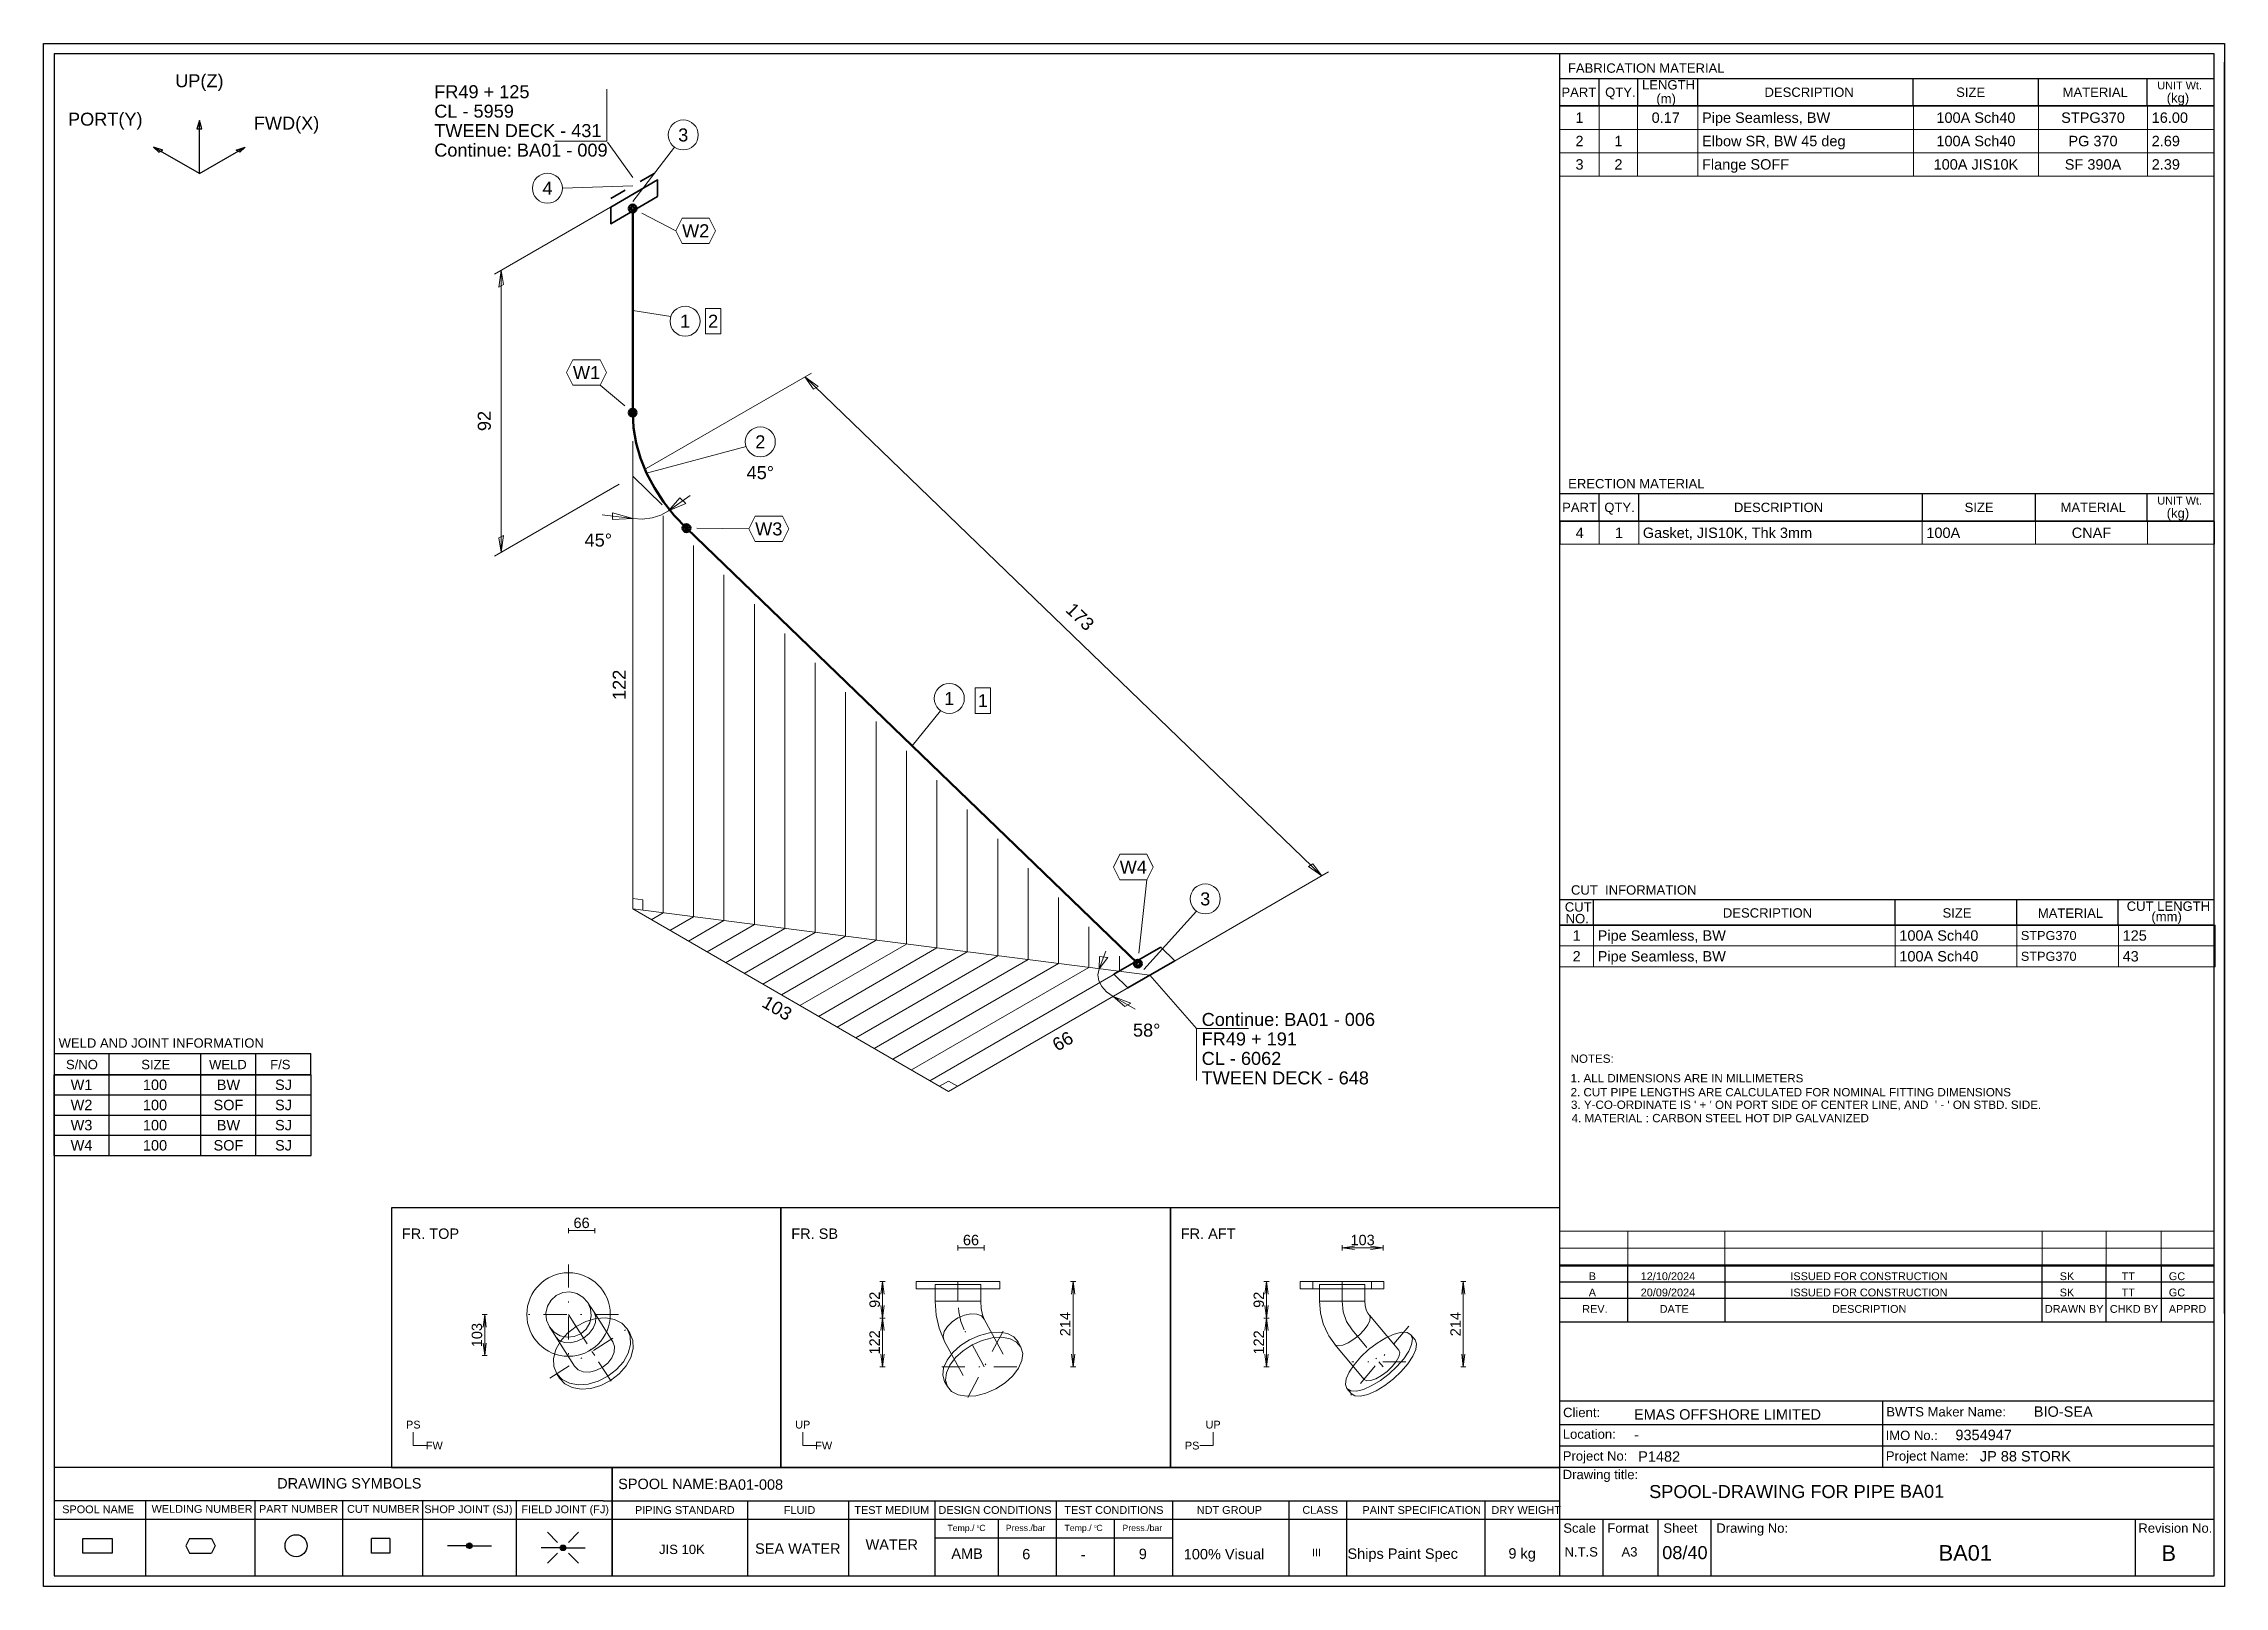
# Model space of a CAD drawing. Header units: millimetres. Extents: x 0 to 420, y 0 to 297.
import ezdxf
from ezdxf.enums import TextEntityAlignment as Align

# ---------------------------------------------------------------- set-up
doc = ezdxf.new("R2010")
doc.units = ezdxf.units.MM
doc.linetypes.add('DOTTED_DASHED5', pattern=[10, 4.444444, -2.666667, 0.222222, -2.666667])
doc.linetypes.add('DOTTED_DASHED6', pattern=[9.99986, 4.444382, -2.666629, 0.222219, -2.666629])
for name, color, linetype in [('FramesFromTables', 40, 'Continuous'), ('I_Coordinates', 11, 'Continuous'), ('I_CutNumbers', 10, 'Continuous'), ('I_Dimensions', 4, 'Continuous'), ('I_OtherComponents', 2, 'Continuous'), ('I_PartNumbers', 9, 'Continuous'), ('I_Pipes', 1, 'Continuous'), ('I_Tags', 8, 'Continuous'), ('I_Triangles', 5, 'Continuous'), ('SymbolsOnDrawingSheet', 1, 'Continuous'), ('TextFromTables', 2, 'Continuous'), ('TextFromTextBoxes', 2, 'Continuous')]:
    doc.layers.add(name, color=color, linetype=linetype)
doc.styles.add('Cadmatic Default Text', font='arial.ttf')

msp = doc.modelspace()

# ---------------------------------------------------------------- texts
at = {"layer": 'SymbolsOnDrawingSheet', "linetype": 'ByBlock', "lineweight": 25, "style": 'Cadmatic Default Text'}
for s, p in [('UP(Z)', (30, 289.86)), ('PORT(Y)', (11.88, 282.46)), ('FWD(X)', (46.79, 281.7))]:
    msp.add_text(s, height=2.5, dxfattribs=at).set_placement(p, align=Align.MIDDLE_CENTER)
for s, p in [('FR. TOP', (69, 68.9)), ('FR. SB', (144, 68.9)), ('FR. AFT', (219, 68.9))]:
    msp.add_text(s, height=2, dxfattribs=at).set_placement(p, align=Align.TOP_LEFT)
at = {"layer": 'SymbolsOnDrawingSheet', "linetype": 'ByBlock', "lineweight": 13, "style": 'Cadmatic Default Text'}
for s, p in [('66', (103.61, 69.98)), ('66', (178.61, 66.68)), ('103', (254.03, 66.68))]:
    msp.add_text(s, height=2, dxfattribs=at).set_placement(p, align=Align.MIDDLE_CENTER)
for s, p in [('92', (160.05, 55.17)), ('92', (234.03, 55.17)), ('103', (83.45, 48.37)), ('214', (196.77, 50.48)), ('214', (271.92, 50.48)), ('122', (160.05, 46.97)), ('122', (234.03, 46.97))]:
    msp.add_text(s, height=2, rotation=90, dxfattribs=at).set_placement(p, align=Align.MIDDLE_CENTER)
at = {"layer": 'SymbolsOnDrawingSheet', "linetype": 'ByBlock', "lineweight": 18, "style": 'Cadmatic Default Text'}
for s, p in [('PS', (71.2, 31.14)), ('UP', (146.2, 31.14)), ('UP', (225.24, 31.14)), ('FW', (75.24, 27.1)), ('FW', (150.24, 27.1)), ('PS', (221.2, 27.1))]:
    msp.add_text(s, height=1.5, dxfattribs=at).set_placement(p, align=Align.MIDDLE_CENTER)

# ---------------------------------------------------------------- blocks, each defined once
blk = doc.blocks.new('BA01728716700_BOM_4')
at = {"layer": 'FramesFromTables', "linetype": 'ByBlock', "lineweight": 18}
for p, q in [((292, 285), (418, 285)), ((292, 271.5), (292, 285)), ((292, 271.5), (292, 285)), ((299.6, 271.5), (299.6, 285)), ((299.6, 271.5), (299.6, 285)), ((307, 271.5), (307, 285)), ((307, 271.5), (307, 285)), ((318.6, 271.5), (318.6, 285)), ((318.6, 271.5), (318.6, 285)), ((360.1, 271.5), (360.1, 285)), ((360.1, 271.5), (360.1, 285)), ((384.2, 271.5), (384.2, 285)), ((384.2, 271.5), (384.2, 285)), ((405.2, 271.5), (405.2, 285)), ((405.2, 271.5), (405.2, 285)), ((418, 271.5), (418, 285)), ((292, 280.5), (418, 280.5)), ((292, 276), (418, 276)), ((292, 205), (418.1, 205)), ((292, 200.67), (292, 205)), ((292.1, 200.67), (292.1, 205)), ((299.6, 200.67), (299.6, 205)), ((299.6, 200.67), (299.6, 205)), ((307.2, 200.67), (307.2, 205)), ((307.2, 200.67), (307.2, 205)), ((361.8, 200.67), (361.8, 205)), ((361.8, 200.67), (361.8, 205)), ((383.6, 200.67), (383.6, 205)), ((383.6, 200.67), (383.6, 205)), ((405.2, 200.67), (405.2, 205)), ((405.2, 200.67), (405.2, 205)), ((418, 200.67), (418, 205)), ((292, 127.3), (418.2, 127.3)), ((292, 119.3), (292, 127.3)), ((292, 119.3), (292, 127.3)), ((298.5, 119.3), (298.5, 127.3)), ((298.5, 119.3), (298.5, 127.3)), ((356.6, 119.3), (356.6, 127.3)), ((356.6, 119.3), (356.6, 127.3)), ((380, 119.3), (380, 127.3)), ((380, 119.3), (380, 127.3)), ((399.6, 119.3), (399.6, 127.3)), ((399.6, 119.3), (399.6, 127.3)), ((418, 119.3), (418, 127.3)), ((292, 123.3), (418.2, 123.3)), ((292, 68.4), (418, 68.4)), ((292, 58.6), (292, 68.4)), ((292, 58.6), (292, 68.4)), ((305.1, 58.6), (305.1, 68.4)), ((305.1, 58.6), (305.1, 68.4)), ((323.8, 58.6), (323.8, 68.4)), ((323.8, 58.6), (323.8, 68.4)), ((384.9, 58.6), (384.9, 68.4)), ((384.9, 58.6), (384.9, 68.4)), ((397.2, 58.6), (397.2, 68.4)), ((397.2, 58.6), (397.2, 68.4)), ((407.8, 58.6), (407.8, 68.4)), ((407.8, 58.6), (407.8, 68.4)), ((418, 58.6), (418, 68.4)), ((292, 65.13), (418, 65.13)), ((292, 61.87), (418, 61.87))]:
    blk.add_line(p, q, dxfattribs=at)
at = {"layer": 'FramesFromTables', "linetype": 'ByBlock', "lineweight": -3}
for p, q in [((2, 98.5), (51.5, 98.5)), ((2, 82.96), (2, 98.5)), ((2, 82.96), (2, 98.5)), ((12.6, 82.96), (12.6, 98.5)), ((12.6, 82.96), (12.6, 98.5)), ((30.3, 82.96), (30.3, 98.5)), ((30.3, 82.96), (30.3, 98.5)), ((40.9, 82.96), (40.9, 98.5)), ((40.9, 82.96), (40.9, 98.5)), ((51.5, 82.96), (51.5, 98.5)), ((2, 94.62), (51.5, 94.62)), ((2, 90.73), (51.5, 90.73)), ((2, 86.85), (51.5, 86.85))]:
    blk.add_line(p, q, dxfattribs=at)
at = {"layer": 'FramesFromTables', "linetype": 'ByBlock', "lineweight": 18, "flags": 128}
for points in [[(292, 271.5), (418, 271.5), (418, 285)], [(292, 200.67), (418.1, 200.67), (418.1, 205)], [(292, 119.3), (418.2, 119.3), (418.2, 127.3)], [(292, 58.6), (418, 58.6), (418, 68.4)]]:
    blk.add_lwpolyline(points, dxfattribs=at)
at = {"layer": 'FramesFromTables', "linetype": 'ByBlock', "lineweight": -3, "flags": 128}
blk.add_lwpolyline([(2, 82.96), (51.5, 82.96), (51.5, 98.5)], dxfattribs=at)
at = {"layer": 'TextFromTables', "linetype": 'ByBlock', "lineweight": 13, "style": 'Cadmatic Default Text'}
for s, p in [('1', (295.8, 282.75)), ('2', (295.8, 278.25)), ('3', (295.8, 273.75))]:
    blk.add_text(s, height=2, dxfattribs=at).set_placement(p, align=Align.MIDDLE_CENTER)
at = {"layer": 'TextFromTables', "linetype": 'ByBlock', "lineweight": 25, "style": 'Cadmatic Default Text'}
for s, p in [('0.17 ', (312.8, 282.75)), ('100A Sch40', (372.15, 282.75)), ('STPG370', (394.7, 282.75)), ('1', (303.3, 278.25)), ('100A Sch40', (372.15, 278.25)), ('PG 370', (394.7, 278.25)), ('2', (303.3, 273.75)), ('100A JIS10K', (372.15, 273.75)), ('SF 390A', (394.7, 273.75)), ('4', (295.85, 202.83)), ('1', (303.4, 202.83)), ('CNAF', (394.4, 202.83)), ('1', (295.25, 125.3)), ('2', (295.25, 121.3)), ('W1', (7.3, 96.56)), ('100', (21.45, 96.56)), ('BW', (35.6, 96.56)), ('SJ', (46.2, 96.56)), ('W2', (7.3, 92.67)), ('100', (21.45, 92.67)), ('SOF', (35.6, 92.67)), ('SJ', (46.2, 92.67)), ('W3', (7.3, 88.79)), ('100', (21.45, 88.79)), ('BW', (35.6, 88.79)), ('SJ', (46.2, 88.79)), ('W4', (7.3, 84.91)), ('100', (21.45, 84.91)), ('SOF', (35.6, 84.91)), ('SJ', (46.2, 84.91))]:
    blk.add_text(s, height=2, dxfattribs=at).set_placement(p, align=Align.MIDDLE_CENTER)
for s, height, p in [('Pipe Seamless, BW ', 2, (319.4, 282.75)), ('16.00', 2, (406, 282.75)), ('Elbow SR, BW 45 deg', 2, (319.4, 278.25)), ('2.69', 2, (406, 278.25)), ('Flange SOFF ', 2, (319.4, 273.75)), ('2.39', 2, (406, 273.75)), ('Gasket, JIS10K, Thk 3mm ', 2, (308, 202.83)), ('100A', 2, (362.6, 202.83)), ('Pipe Seamless, BW', 2, (299.3, 125.3)), ('100A Sch40', 2, (357.4, 125.3)), ('STPG370', 1.75, (380.8, 125.3)), ('125', 2, (400.4, 125.3)), ('Pipe Seamless, BW', 2, (299.3, 121.3)), ('100A Sch40', 2, (357.4, 121.3)), ('STPG370', 1.75, (380.8, 121.3)), ('43', 2, (400.4, 121.3))]:
    blk.add_text(s, height=height, dxfattribs=at).set_placement(p, align=Align.MIDDLE_LEFT)
at = {"layer": 'TextFromTextBoxes', "linetype": 'ByBlock', "lineweight": -3, "style": 'Cadmatic Default Text'}
for s, p in [('EMAS OFFSHORE LIMITED', (306.3, 33.1)), ('BIO-SEA', (383.3, 33.65)), ('9354947', (368.2, 29.15)), ('-', (306.3, 29.2)), ('P1482', (307.1, 25)), ('JP 88 STORK', (372.9, 25.05)), ('BA01-008', (130, 19.6))]:
    blk.add_text(s, height=2, dxfattribs=at).set_placement(p, align=Align.MIDDLE_LEFT)
at = {"layer": 'TextFromTextBoxes', "linetype": 'ByBlock', "lineweight": 25, "style": 'Cadmatic Default Text'}
blk.add_text('BA01', height=2.5, dxfattribs=at).set_placement((357.5, 18.3), align=Align.MIDDLE_LEFT)
at = {"layer": 'TextFromTextBoxes', "linetype": 'ByBlock', "lineweight": -3, "style": 'Cadmatic Default Text'}
for s, height, p in [('WATER', 2, (163.35, 8.05)), ('SEA WATER', 2, (145.25, 7.28)), ('AMB', 2, (177.85, 6.3)), ('6', 2, (189.25, 6.2)), ('-', 2, (200.2, 6.15)), ('9', 2, (211.7, 6.25)), ('100% Visual', 2, (227.35, 6.2)), ('Ships Paint Spec', 2, (261.75, 6.3)), ('9 kg', 2, (284.75, 6.35)), ('08/40', 2.5, (316.1, 6.5))]:
    blk.add_text(s, height=height, dxfattribs=at).set_placement(p, align=Align.MIDDLE_CENTER)
at = {"layer": 'TextFromTextBoxes', "linetype": 'ByBlock', "lineweight": 25, "style": 'Cadmatic Default Text'}
blk.add_text('BA01', height=3, dxfattribs=at).set_placement((370.1, 6.45), align=Align.MIDDLE_CENTER)
blk = doc.blocks.new('SEDS_SPOOL_FORMAT_Gol_4')
at = {"layer": 'SymbolsOnDrawingSheet', "linetype": 'ByBlock', "lineweight": -3, "flags": 128}
for points in [[(0, 297), (420, 297), (420, 0), (0, 0), (0, 297)], [(418.01, 295.01), (2, 295.01)], [(2, 295.01), (2, 2)], [(292.02, 50.91), (292.02, 295.01)], [(418.01, 2), (418.01, 295.01)], [(292.02, 290.3), (418.01, 290.3)], [(299.59, 285.01), (299.59, 290.3)], [(307.02, 285.01), (307.02, 290.3)], [(318.61, 285.01), (318.61, 290.3)], [(360.08, 285.01), (360.08, 290.3)], [(384.18, 285.01), (384.18, 290.3)], [(405.15, 285.01), (405.15, 290.3)], [(405.15, 285.01), (405.15, 290.3)], [(420, 52.53), (420, 293.46)], [(420, 52.53), (420, 293.46)], [(292.02, 284.66), (292.02, 288.77)], [(292, 285), (418, 285)], [(292, 253.5), (292, 285)], [(292, 253.5), (292, 285)], [(292.02, 285.01), (418.01, 285.01)], [(418.01, 285.01), (292.02, 285.01)], [(418, 253.5), (418, 285)], [(292.02, 210.38), (418.01, 210.38)], [(299.57, 205.08), (299.57, 210.38)], [(307.21, 205.08), (307.21, 210.38)], [(361.83, 205.03), (361.83, 210.38)], [(383.61, 205.08), (383.61, 210.38)], [(405.15, 205.17), (405.15, 210.38)], [(292.02, 205.08), (292.02, 209.18)], [(292.02, 205.08), (418.01, 205.08)], [(292.02, 186.7), (292.02, 205.08)], [(292.02, 186.7), (292.02, 205.08)], [(418.01, 205.08), (292.02, 205.08)], [(418, 166), (418, 205)], [(292.02, 132.23), (418.01, 132.23)], [(292.02, 127.3), (292.02, 131.41)], [(298.48, 127.3), (298.48, 132.23)], [(356.6, 127.3), (356.6, 132.23)], [(380.01, 127.3), (380.01, 132.23)], [(399.56, 127.3), (399.56, 132.23)], [(292.02, 127.3), (418.01, 127.3)], [(418.01, 127.3), (292.02, 127.3)], [(418, 111.3), (418, 127.3)], [(2, 102.57), (51.49, 102.57)], [(12.6, 98.45), (12.6, 102.57)], [(30.28, 98.45), (30.28, 102.57)], [(40.88, 98.45), (40.88, 102.57)], [(51.49, 98.45), (51.49, 102.57)], [(2, 98.5), (51.5, 98.5)], [(2, 98.5), (51.5, 98.5)], [(51.49, 98.47), (2, 98.47)], [(2, 98.45), (51.49, 98.45)], [(418, 55.4), (418, 68.5)], [(292.02, 52.57), (292.02, 66.5)], [(292.02, 52.57), (292.02, 66.5)], [(292.02, 61.73), (418.01, 61.73)], [(305.1, 50.91), (305.1, 61.73)], [(323.84, 50.91), (323.84, 61.73)], [(384.91, 50.91), (384.91, 61.73)], [(397.21, 50.91), (397.21, 61.73)], [(407.86, 50.91), (407.86, 61.73)], [(292.02, 58.6), (418.01, 58.6)], [(292.02, 55.47), (418.01, 55.47)], [(292.02, 50.91), (418.01, 50.91)], [(292.02, 2), (292.02, 50.91)], [(292.02, 35.73), (418.01, 35.73)], [(354.24, 22.93), (354.24, 35.73)], [(292.02, 31.13), (418.01, 31.13)], [(292.02, 27.03), (418.01, 27.03)], [(2, 22.93), (107.74, 22.93)], [(107.74, 22.93), (292.02, 22.93)], [(109.52, 22.93), (109.52, 2)], [(109.52, 2), (109.52, 22.93)], [(292.02, 22.93), (418.01, 22.93)], [(107.74, 16.45), (2, 16.45)], [(2, 12.91), (292.02, 12.91)], [(19.62, 16.45), (19.62, 2)], [(40.69, 16.45), (40.69, 2)], [(57.56, 16.45), (57.56, 2)], [(72.95, 16.45), (72.95, 2)], [(91.02, 16.45), (91.02, 2)], [(107.74, 16.45), (292.02, 16.45)], [(135.58, 16.45), (135.58, 2)], [(155.03, 16.45), (155.03, 2)], [(171.67, 16.45), (171.67, 2)], [(183.82, 12.91), (183.82, 2)], [(195.02, 16.45), (195.02, 2)], [(206.21, 12.91), (206.21, 2)], [(217.4, 16.45), (217.4, 2)], [(239.85, 16.45), (239.85, 2)], [(250.91, 16.34), (250.91, 2)], [(277.59, 16.45), (277.59, 2)], [(292.02, 12.91), (418.01, 12.91)], [(300.39, 2), (300.39, 12.91)], [(310.96, 2), (310.96, 12.91)], [(321.13, 2), (321.13, 12.91)], [(402.9, 2), (402.9, 12.91)], [(13.2, 6.41), (7.55, 6.41), (7.55, 9.23), (13.2, 9.23)], [(13.2, 9.23), (13.2, 6.41)], [(28.12, 9.23), (27.42, 7.82)], [(28.12, 9.23), (32.36, 9.23)], [(32.36, 9.23), (33.07, 7.82)], [(66.68, 9.23), (66.68, 6.41), (63.15, 6.41), (63.15, 9.23)], [(66.68, 9.23), (63.15, 9.23)], [(99, 8.47), (97.06, 10.41)], [(101.09, 8.47), (103.03, 10.41)], [(171.67, 9.37), (217.4, 9.37)], [(171.67, 9.37), (217.4, 9.37)], [(27.42, 7.82), (28.12, 6.41)], [(28.12, 6.41), (32.36, 6.41)], [(33.07, 7.82), (32.36, 6.41)], [(81.48, 7.82), (77.79, 7.82)], [(81.49, 7.78), (82.04, 8.32)], [(81.51, 7.9), (81.93, 8.32)], [(81.52, 7.7), (82.14, 8.32)], [(81.55, 7.62), (82.22, 8.29)], [(81.56, 8.06), (81.76, 8.26)], [(81.57, 7.54), (82.28, 8.25)], [(81.62, 7.48), (82.34, 8.2)], [(81.68, 7.44), (82.4, 8.16)], [(81.74, 7.39), (82.45, 8.1)], [(81.8, 7.35), (82.48, 8.02)], [(81.88, 7.32), (82.5, 7.94)], [(81.98, 7.32), (82.53, 7.86)], [(82.09, 7.32), (82.52, 7.75)], [(82.24, 7.36), (82.47, 7.59)], [(82.54, 7.82), (86.24, 7.82)], [(99.51, 7.42), (95.82, 7.42)], [(99, 6.38), (97.06, 4.44)], [(99.53, 7.47), (99.99, 7.93)], [(99.53, 7.37), (100.1, 7.93)], [(99.56, 7.29), (100.2, 7.93)], [(99.58, 7.62), (99.88, 7.93)], [(99.58, 7.21), (100.27, 7.89)], [(99.61, 7.13), (100.33, 7.84)], [(99.67, 7.08), (100.39, 7.8)], [(99.73, 7.03), (100.45, 7.75)], [(99.79, 6.99), (100.49, 7.69)], [(99.85, 6.94), (100.52, 7.61)], [(99.94, 6.92), (100.54, 7.53)], [(100.04, 6.92), (100.57, 7.45)], [(100.15, 6.92), (100.54, 7.31)], [(100.38, 7.04), (100.49, 7.15)], [(100.57, 7.42), (104.27, 7.42)], [(101.09, 6.38), (103.03, 4.44)], [(2, 2), (418.01, 2)]]:
    blk.add_lwpolyline(points, dxfattribs=at)
at = {"layer": 'SymbolsOnDrawingSheet', "linetype": 'ByBlock', "lineweight": -3}
for centre, radius in [((48.63, 7.82), 2.12), ((82.01, 7.82), 0.53), ((100.04, 7.42), 0.53)]:
    blk.add_circle(centre, radius, dxfattribs=at)
at = {"layer": 'SymbolsOnDrawingSheet', "linetype": 'ByBlock', "lineweight": -3, "style": 'Cadmatic Default Text'}
for s, height, p in [('FABRICATION MATERIAL', 1.8, (293.57, 293.19)), ('LENGTH', 1.8, (307.84, 289.97)), ('PART', 1.8, (292.32, 288.55)), ('QTY.', 1.8, (300.74, 288.55)), ('DESCRIPTION', 1.8, (331.43, 288.55)), ('SIZE', 1.8, (368.34, 288.55)), ('MATERIAL', 1.8, (388.84, 288.55)), ('UNIT Wt.', 1.5, (407.08, 289.7)), (' (kg)', 1.8, (408.19, 287.46)), ('ERECTION MATERIAL', 1.8, (293.62, 213.19)), ('PART', 1.8, (292.45, 208.62)), ('QTY.', 1.8, (300.58, 208.62)), ('DESCRIPTION', 1.8, (325.54, 208.62)), ('SIZE', 1.8, (369.97, 208.62)), ('MATERIAL', 1.8, (388.45, 208.62)), ('UNIT Wt.', 1.5, (407.08, 209.77)), (' (kg)', 1.8, (408.19, 207.53)), ('CUT  INFORMATION', 1.8, (294.16, 134.97)), ('CUT ', 1.8, (292.97, 131.7)), ('DESCRIPTION', 1.8, (323.41, 130.55)), ('SIZE', 1.8, (365.72, 130.55)), ('MATERIAL', 1.8, (384.07, 130.5)), ('CUT LENGTH', 1.8, (401.19, 131.85)), ('NO.', 1.8, (293.13, 129.46)), ('(mm)', 1.8, (405.94, 129.85)), ('WELD AND JOINT INFORMATION', 1.8, (2.89, 105.5)), ('S/NO', 1.8, (4.31, 101.36)), ('SIZE', 1.8, (18.81, 101.36)), ('WELD', 1.8, (31.86, 101.36)), ('F/S', 1.8, (43.63, 101.36)), ('SPOOL-DRAWING FOR PIPE', 2.5, (309.22, 19.5))]:
    blk.add_text(s, height=height, dxfattribs=at).set_placement(p, align=Align.TOP_LEFT)
for s, height, p in [('(m)', 1.8, (310.6, 285.51)), ('Client:', 1.8, (292.64, 32.58)), ('BWTS Maker Name:', 1.8, (354.88, 32.71)), ('Location:', 1.8, (292.58, 28.41)), ('IMO No.:', 1.8, (354.76, 28.17)), ('Project No:', 1.8, (292.58, 24.2)), ('Project Name:', 1.8, (354.8, 24.2)), ('Drawing title:', 1.8, (292.57, 20.64)), ('DRAWING SYMBOLS', 2, (44.98, 18.84)), ('Temp./  C   ', 1.2, (174.06, 10.65)), ('0', 0.53, (179.71, 11.25)), ('Press./bar', 1.2, (185.31, 10.65)), ('Temp./  C   ', 1.2, (196.61, 10.65)), ('0', 0.53, (202.37, 11.25)), ('Press./bar', 1.2, (207.78, 10.65)), ('Scale', 1.8, (292.68, 10.32)), ('Format', 1.8, (301.16, 10.32)), ('Sheet', 1.8, (311.96, 10.32)), ('Drawing No:', 1.8, (322.14, 10.32)), ('Revision No.', 1.8, (403.43, 10.32)), ('N.T.S', 1.8, (292.92, 5.74)), ('A3', 1.8, (303.89, 5.74))]:
    blk.add_text(s, height=height, dxfattribs=at).set_placement(p)
for s, height, p in [('NOTES:', 1.6, (294.08, 101.59)), ('1. ALL DIMENSIONS ARE IN MILLIMETERS', 1.6, (294.08, 97.83)), ('2. CUT PIPE LENGTHS ARE CALCULATED FOR NOMINAL FITTING DIMENSIONS', 1.6, (294.08, 95.13)), ("3. Y-CO-ORDINATE IS ' + ' ON PORT SIDE OF CENTER LINE, AND  ' - ' ON STBD. SIDE.", 1.6, (294.16, 92.72)), ('4. MATERIAL : CARBON STEEL HOT DIP GALVANIZED', 1.6, (294.28, 90.15)), ('B', 1.5, (297.58, 59.71)), ('12/10/2024', 1.5, (307.59, 59.71)), ('ISSUED FOR CONSTRUCTION', 1.5, (336.41, 59.71)), ('SK', 1.5, (388.28, 59.71)), ('TT', 1.5, (400.21, 59.71)), ('GC', 1.5, (409.3, 59.71)), ('A', 1.5, (297.58, 56.58)), ('20/09/2024', 1.5, (307.59, 56.58)), ('ISSUED FOR CONSTRUCTION', 1.5, (336.41, 56.58)), ('SK', 1.5, (388.28, 56.58)), ('TT', 1.5, (400.21, 56.58)), ('GC', 1.5, (409.3, 56.58)), ('REV.', 1.5, (296.32, 53.41)), ('DATE', 1.5, (311.24, 53.41)), ('DESCRIPTION', 1.5, (344.43, 53.41)), ('DRAWN BY', 1.5, (385.43, 53.41)), ('CHKD BY', 1.5, (397.94, 53.41)), ('APPRD', 1.5, (409.3, 53.41)), ('SPOOL NAME:', 2, (110.65, 19.73)), ('SPOOL NAME', 1.5, (3.58, 14.83)), ('WELDING NUMBER', 1.5, (20.79, 14.91)), ('PART NUMBER', 1.5, (41.48, 14.91)), ('CUT NUMBER', 1.5, (58.44, 14.91)), ('SHOP JOINT (SJ)', 1.5, (73.31, 14.85)), ('FIELD JOINT (FJ)', 1.5, (92, 14.83)), ('PIPING STANDARD', 1.5, (113.89, 14.7)), ('FLUID', 1.5, (142.57, 14.7)), ('TEST MEDIUM', 1.5, (156.14, 14.7)), ('DESIGN CONDITIONS', 1.5, (172.34, 14.7)), ('TEST CONDITIONS', 1.5, (196.58, 14.7)), ('NDT GROUP', 1.5, (222.09, 14.7)), ('CLASS', 1.5, (242.43, 14.72)), ('PAINT SPECIFICATION', 1.5, (254.01, 14.7)), ('DRY WEIGHT', 1.5, (278.84, 14.7)), ('JIS 10K', 1.8, (118.53, 7.12)), ('III', 1.5, (244.26, 6.51)), ('B', 3, (407.89, 6.4))]:
    blk.add_text(s, height=height, dxfattribs=at).set_placement(p, align=Align.MIDDLE_LEFT)
blk = doc.blocks.new('BA01728716700_PRT_18_3')
at = {"layer": 'I_OtherComponents', "linetype": 'ByBlock', "lineweight": 35}
for p, q in [((62.86, 247.13), (65.69, 248.76)), ((57.21, 243.86), (60.03, 245.5))]:
    blk.add_line(p, q, dxfattribs=at)
blk = doc.blocks.new('BA01728716700_PRT_19_3')
at = {"layer": 'I_OtherComponents', "linetype": 'ByBlock', "lineweight": 35, "flags": 128}
blk.add_lwpolyline([(66.26, 244.24), (66.26, 247.45), (57.21, 242.23), (57.21, 239.02), (66.26, 244.24)], dxfattribs=at)
at = {"layer": 'I_OtherComponents', "linetype": 'ByBlock', "lineweight": 50}
for radius in [0.75, 0.375]:
    blk.add_circle((61.45, 241.96), radius, dxfattribs=at)
blk = doc.blocks.new('BA01728716700_PRT_20_3')
at = {"layer": 'I_Pipes', "linetype": 'ByBlock', "lineweight": 50}
blk.add_line((61.45, 202.66), (61.45, 241.96), dxfattribs=at)
blk = doc.blocks.new('BA01728716700_PRT_21_3')
at = {"layer": 'I_Pipes', "linetype": 'ByBlock', "lineweight": 0}
for q in [(61.45, 197.15), (67.15, 184.92)]:
    blk.add_line((61.45, 190.41), q, dxfattribs=at)
at = {"layer": 'I_Pipes', "linetype": 'ByBlock', "lineweight": 50, "flags": 128}
blk.add_lwpolyline([(71.81, 180.43), (69.47, 182.88), (67.41, 185.47), (65.62, 188.19), (64.14, 191), (62.97, 193.89), (62.13, 196.81), (61.62, 199.74), (61.45, 202.66)], dxfattribs=at)
at = {"layer": 'I_Pipes', "linetype": 'ByBlock', "lineweight": 50}
for centre, radius in [((61.45, 202.66), 0.75), ((61.45, 202.66), 0.375), ((71.81, 180.43), 0.75), ((71.81, 180.43), 0.375)]:
    blk.add_circle(centre, radius, dxfattribs=at)
blk = doc.blocks.new('BA01728716700_PRT_22_3')
at = {"layer": 'I_Pipes', "linetype": 'ByBlock', "lineweight": 50}
blk.add_line((158.75, 96.58), (71.81, 180.43), dxfattribs=at)
blk = doc.blocks.new('BA01728716700_PRT_23_3')
at = {"layer": 'I_OtherComponents', "linetype": 'ByBlock', "lineweight": 35, "flags": 128}
blk.add_lwpolyline([(163.15, 99.75), (165.86, 97.13), (156.81, 91.91), (154.1, 94.53), (163.15, 99.75)], dxfattribs=at)
at = {"layer": 'I_OtherComponents', "linetype": 'ByBlock', "lineweight": 50}
for radius in [0.75, 0.375]:
    blk.add_circle((158.75, 96.58), radius, dxfattribs=at)
blk = doc.blocks.new('BA01728716700_TRI_0_3')
at = {"layer": 'I_Triangles', "linetype": 'ByBlock', "lineweight": 0}
for p, q in [((67.31, 106.36), (67.31, 182.77)), ((73.17, 105.61), (73.17, 177.11)), ((79.03, 104.86), (79.03, 171.46)), ((84.89, 104.11), (84.89, 165.81)), ((90.75, 103.36), (90.75, 160.16)), ((96.6, 102.61), (96.6, 154.51)), ((102.46, 101.86), (102.46, 148.86)), ((108.32, 101.11), (108.32, 143.21)), ((114.18, 100.36), (114.18, 137.56)), ((120.04, 99.61), (120.04, 131.91)), ((125.9, 98.86), (125.9, 126.26)), ((131.76, 98.11), (131.76, 120.61)), ((137.62, 97.36), (137.62, 114.96)), ((143.47, 96.61), (143.47, 109.31)), ((161.05, 94.36), (61.45, 107.11)), ((65.03, 105.04), (67.31, 106.36)), ((68.61, 102.97), (73.17, 105.61)), ((72.19, 100.91), (79.03, 104.86)), ((75.77, 98.84), (84.89, 104.11)), ((79.35, 96.77), (90.75, 103.36)), ((82.92, 94.71), (96.6, 102.61)), ((86.5, 92.64), (102.46, 101.86)), ((90.08, 90.58), (108.32, 101.11)), ((149.33, 95.86), (149.33, 103.66)), ((93.66, 88.51), (114.18, 100.36)), ((97.24, 86.44), (120.04, 99.61)), ((100.82, 84.38), (125.9, 98.86)), ((104.4, 82.31), (131.76, 98.11)), ((107.98, 80.24), (137.62, 97.36)), ((111.56, 78.18), (143.47, 96.61)), ((155.19, 95.11), (155.19, 98.01)), ((115.14, 76.11), (149.33, 95.86)), ((118.71, 74.04), (155.19, 95.11))]:
    blk.add_line(p, q, dxfattribs=at)
at = {"layer": 'I_Triangles', "linetype": 'ByBlock', "lineweight": 0, "flags": 128}
for points in [[(161.05, 94.36), (61.45, 107.11), (61.45, 190.42)], [(72.5, 186.69), (68.35, 183.76), (70.56, 186.25), (71.67, 185.18), (68.35, 183.76), (66.87, 182.93), (65.19, 182.39), (63.35, 182.16), (61.45, 182.25), (57.54, 183.4), (57.54, 182.1), (61.45, 182.25), (55.59, 183)], [(63.43, 106.85), (63.43, 108.85), (61.45, 109.11)], [(161.05, 94.36), (122.29, 71.98), (61.45, 107.11)], [(152.59, 98.99), (151.29, 95.6), (152.94, 97.76), (151.37, 97.96), (151.29, 95.6), (151.05, 94.46), (151.22, 93.3), (151.78, 92.19), (152.71, 91.17), (153.98, 90.27), (157.37, 88.97), (156.24, 88.31), (153.98, 90.27), (158.22, 87.82)], [(124.03, 72.98), (122.29, 73.98), (120.56, 72.98)]]:
    blk.add_lwpolyline(points, dxfattribs=at)
at = {"layer": 'I_Triangles', "linetype": 'ByBlock', "lineweight": 0, "style": 'Cadmatic Default Text'}
for s, p in [('45°', (54.83, 178.13)), ('58°', (160.44, 83.78))]:
    blk.add_text(s, height=2.5, dxfattribs=at).set_placement(p, align=Align.MIDDLE_CENTER)
for s, rotation, p in [('122', 90, (58.85, 150.26)), ('103', 330, (89.27, 88.04)), ('66', 30, (144.27, 81.67))]:
    blk.add_text(s, height=2.5, rotation=rotation, dxfattribs=at).set_placement(p, align=Align.MIDDLE_CENTER)
blk = doc.blocks.new('BA01728716700_DIM_0_3')
at = {"layer": 'I_Dimensions', "linetype": 'ByBlock', "lineweight": 0}
for p, q in [((34.82, 229.3), (58.85, 243.18)), ((36.12, 175.79), (36.12, 230.05)), ((58.85, 188.91), (34.82, 175.04))]:
    blk.add_line(p, q, dxfattribs=at)
at = {"layer": 'I_Dimensions', "linetype": 'ByBlock', "lineweight": 0, "flags": 128}
for points in [[(36.12, 230.05), (36.55, 227.3), (35.69, 226.8), (36.12, 230.05)], [(36.12, 175.79), (36.55, 179.04), (35.69, 178.54), (36.12, 175.79)]]:
    blk.add_lwpolyline(points, dxfattribs=at)
at = {"layer": 'I_Dimensions', "linetype": 'ByBlock', "lineweight": 0, "style": 'Cadmatic Default Text'}
blk.add_text('92', height=2.5, rotation=90, dxfattribs=at).set_placement((32.87, 201.05), align=Align.MIDDLE_CENTER)
blk = doc.blocks.new('BA01728716700_DIM_1_3')
at = {"layer": 'I_Dimensions', "linetype": 'ByBlock', "lineweight": 0}
for p, q in [((64.05, 191.91), (95.87, 210.29)), ((94.58, 209.54), (194.18, 113.48)), ((195.48, 114.23), (163.65, 95.86))]:
    blk.add_line(p, q, dxfattribs=at)
at = {"layer": 'I_Dimensions', "linetype": 'ByBlock', "lineweight": 0, "flags": 128}
for points in [[(94.58, 209.54), (96.3, 207.21), (97.17, 207.71), (94.58, 209.54)], [(194.18, 113.48), (191.58, 115.31), (192.45, 115.81), (194.18, 113.48)]]:
    blk.add_lwpolyline(points, dxfattribs=at)
at = {"layer": 'I_Dimensions', "linetype": 'ByBlock', "lineweight": 0, "style": 'Cadmatic Default Text'}
blk.add_text('173', height=2.5, rotation=316.0368, dxfattribs=at).set_placement((147.62, 163.38), align=Align.MIDDLE_CENTER)
blk = doc.blocks.new('BA01728716700_CRD_0_3')
at = {"layer": 'I_Coordinates', "linetype": 'ByBlock', "lineweight": 0}
blk.add_line((56.62, 254.71), (61.45, 247.95), dxfattribs=at)
at = {"layer": 'I_Coordinates', "linetype": 'ByBlock', "lineweight": 0, "flags": 128}
blk.add_lwpolyline([(56.45, 264.95), (56.45, 254.95), (46.45, 254.95)], dxfattribs=at)
at = {"layer": 'I_Coordinates', "linetype": 'ByBlock', "lineweight": 0, "style": 'Cadmatic Default Text'}
for s, p in [('FR49 + 125', (23.23, 263.2)), ('CL - 5959', (23.23, 259.45)), ('TWEEN DECK - 431', (23.23, 255.7)), ('Continue: BA01 - 009', (23.23, 251.95))]:
    blk.add_text(s, height=2.5, dxfattribs=at).set_placement(p)
blk = doc.blocks.new('BA01728716700_CRD_1_3')
at = {"layer": 'I_Coordinates', "linetype": 'ByBlock', "lineweight": 0}
blk.add_line((170.03, 84.09), (161.05, 94.36), dxfattribs=at)
at = {"layer": 'I_Coordinates', "linetype": 'ByBlock', "lineweight": 0, "flags": 128}
blk.add_lwpolyline([(170.03, 74.09), (170.03, 84.09), (180.03, 84.09)], dxfattribs=at)
at = {"layer": 'I_Coordinates', "linetype": 'ByBlock', "lineweight": 0, "style": 'Cadmatic Default Text'}
for s, p in [('Continue: BA01 - 006', (171.03, 87.09)), ('FR49 + 191', (171.03, 83.34)), ('TWEEN DECK - 648', (171.03, 75.84)), ('CL - 6062', (171.03, 79.59))]:
    blk.add_text(s, height=2.5, dxfattribs=at).set_placement(p, align=Align.TOP_LEFT)
blk = doc.blocks.new('BA01728716700_PTN_0_3')
at = {"layer": 'I_PartNumbers', "linetype": 'ByBlock', "lineweight": 0}
blk.add_line((170.02, 106.71), (159.9, 95.47), dxfattribs=at)
blk.add_circle((171.72, 109.05), 2.89, dxfattribs=at)
at = {"layer": 'I_PartNumbers', "linetype": 'ByBlock', "lineweight": 0, "style": 'Cadmatic Default Text'}
blk.add_text('3', height=2.5, dxfattribs=at).set_placement((171.72, 109.05), align=Align.MIDDLE_CENTER)
blk = doc.blocks.new('BA01728716700_PTN_1_3')
at = {"layer": 'I_PartNumbers', "linetype": 'ByBlock', "lineweight": 0}
blk.add_line((47.93, 245.86), (61.45, 246.31), dxfattribs=at)
blk.add_circle((45.03, 245.86), 2.89, dxfattribs=at)
at = {"layer": 'I_PartNumbers', "linetype": 'ByBlock', "lineweight": 0, "style": 'Cadmatic Default Text'}
blk.add_text('4', height=2.5, dxfattribs=at).set_placement((45.03, 245.86), align=Align.MIDDLE_CENTER)
blk = doc.blocks.new('BA01728716700_PTN_2_3')
at = {"layer": 'I_PartNumbers', "linetype": 'ByBlock', "lineweight": 0}
blk.add_line((69.49, 253.78), (61.45, 243.32), dxfattribs=at)
blk.add_circle((71.19, 256.12), 2.89, dxfattribs=at)
at = {"layer": 'I_PartNumbers', "linetype": 'ByBlock', "lineweight": 0, "style": 'Cadmatic Default Text'}
blk.add_text('3', height=2.5, dxfattribs=at).set_placement((71.19, 256.12), align=Align.MIDDLE_CENTER)
blk = doc.blocks.new('BA01728716700_PTN_3_3')
at = {"layer": 'I_PartNumbers', "linetype": 'ByBlock', "lineweight": 0}
blk.add_line((68.78, 221.16), (61.45, 222.31), dxfattribs=at)
blk.add_circle((71.54, 220.27), 2.89, dxfattribs=at)
at = {"layer": 'I_PartNumbers', "linetype": 'ByBlock', "lineweight": 0, "style": 'Cadmatic Default Text'}
blk.add_text('1', height=2.5, dxfattribs=at).set_placement((71.54, 220.27), align=Align.MIDDLE_CENTER)
blk = doc.blocks.new('BA01728716700_PTN_4_3')
at = {"layer": 'I_PartNumbers', "linetype": 'ByBlock', "lineweight": 0}
blk.add_line((83.28, 196.15), (64.14, 191), dxfattribs=at)
blk.add_circle((86.03, 197.04), 2.89, dxfattribs=at)
at = {"layer": 'I_PartNumbers', "linetype": 'ByBlock', "lineweight": 0, "style": 'Cadmatic Default Text'}
blk.add_text('2', height=2.5, dxfattribs=at).set_placement((86.03, 197.04), align=Align.MIDDLE_CENTER)
blk = doc.blocks.new('BA01728716700_PTN_5_3')
at = {"layer": 'I_PartNumbers', "linetype": 'ByBlock', "lineweight": 0}
blk.add_line((120.73, 145.28), (115.28, 138.5), dxfattribs=at)
blk.add_circle((122.43, 147.63), 2.89, dxfattribs=at)
at = {"layer": 'I_PartNumbers', "linetype": 'ByBlock', "lineweight": 0, "style": 'Cadmatic Default Text'}
blk.add_text('1', height=2.5, dxfattribs=at).set_placement((122.43, 147.63), align=Align.MIDDLE_CENTER)
blk = doc.blocks.new('BA01728716700_CUT_7_3')
at = {"layer": 'I_CutNumbers', "linetype": 'ByBlock', "lineweight": 0, "flags": 128}
blk.add_lwpolyline([(78.41, 217.82), (78.41, 222.72), (75.47, 222.72), (75.47, 217.82), (78.41, 217.82)], dxfattribs=at)
at = {"layer": 'I_CutNumbers', "linetype": 'ByBlock', "lineweight": 0, "style": 'Cadmatic Default Text'}
blk.add_text('2', height=2.5, dxfattribs=at).set_placement((76.94, 220.27), align=Align.MIDDLE_CENTER)
blk = doc.blocks.new('BA01728716700_CUT_8_3')
at = {"layer": 'I_CutNumbers', "linetype": 'ByBlock', "lineweight": 0, "flags": 128}
blk.add_lwpolyline([(130.38, 144.77), (130.38, 149.66), (127.43, 149.66), (127.43, 144.77), (130.38, 144.77)], dxfattribs=at)
at = {"layer": 'I_CutNumbers', "linetype": 'ByBlock', "lineweight": 0, "style": 'Cadmatic Default Text'}
blk.add_text('1', height=2.5, dxfattribs=at).set_placement((128.91, 147.21), align=Align.MIDDLE_CENTER)
blk = doc.blocks.new('BA01728716700_fii_6_3')
at = {"layer": 'I_Tags', "linetype": 'ByBlock', "lineweight": 0, "style": 'Cadmatic Default Text'}
blk.add_text('45°', height=2.5, dxfattribs=at).set_placement((86.03, 191.11), align=Align.MIDDLE_CENTER)
blk = doc.blocks.new('Pi_Weld_0')
at = {"layer": 'I_Tags', "linetype": 'ByBlock', "lineweight": 0, "flags": 128}
for points in [[(-3.84, 0), (-10.36, 3.37)], [(-2.62, 2.45), (-3.84, 0)], [(-3.84, 0), (-2.62, -2.45)], [(2.62, 2.45), (-2.62, 2.45)], [(3.84, 0), (2.62, 2.45)], [(2.62, -2.45), (3.84, 0)], [(-2.62, -2.45), (2.62, -2.45)]]:
    blk.add_lwpolyline(points, dxfattribs=at)
at = {"layer": 'I_Tags', "linetype": 'ByBlock', "lineweight": 0, "style": 'Cadmatic Default Text'}
blk.add_text('W2', height=2.5, dxfattribs=at).set_placement((0, 0), align=Align.MIDDLE_CENTER)
blk = doc.blocks.new('Pi_Weld_1')
at = {"layer": 'I_Tags', "linetype": 'ByBlock', "lineweight": 0, "flags": 128}
for points in [[(-2.62, 2.45), (-3.84, 0)], [(-3.84, 0), (-2.62, -2.45)], [(2.62, 2.45), (-2.62, 2.45)], [(3.84, 0), (2.62, 2.45)], [(2.62, -2.45), (3.84, 0)], [(-2.62, -2.45), (2.62, -2.45)], [(2.62, -2.45), (7.35, -6.42)]]:
    blk.add_lwpolyline(points, dxfattribs=at)
at = {"layer": 'I_Tags', "linetype": 'ByBlock', "lineweight": 0, "style": 'Cadmatic Default Text'}
blk.add_text('W1', height=2.5, dxfattribs=at).set_placement((0, 0), align=Align.MIDDLE_CENTER)
blk = doc.blocks.new('Pi_Weld_2')
at = {"layer": 'I_Tags', "linetype": 'ByBlock', "lineweight": 0, "flags": 128}
for points in [[(-3.84, 0), (-13.86, 0.13)], [(-2.62, 2.45), (-3.84, 0)], [(-3.84, 0), (-2.62, -2.45)], [(2.62, 2.45), (-2.62, 2.45)], [(3.84, 0), (2.62, 2.45)], [(2.62, -2.45), (3.84, 0)], [(-2.62, -2.45), (2.62, -2.45)]]:
    blk.add_lwpolyline(points, dxfattribs=at)
at = {"layer": 'I_Tags', "linetype": 'ByBlock', "lineweight": 0, "style": 'Cadmatic Default Text'}
blk.add_text('W3', height=2.5, dxfattribs=at).set_placement((0, 0), align=Align.MIDDLE_CENTER)
blk = doc.blocks.new('Pi_Weld_3')
at = {"layer": 'I_Tags', "linetype": 'ByBlock', "lineweight": 0, "flags": 128}
for points in [[(-2.62, 2.45), (-3.84, 0)], [(-3.84, 0), (-2.62, -2.45)], [(2.62, 2.45), (-2.62, 2.45)], [(3.84, 0), (2.62, 2.45)], [(2.62, -2.45), (3.84, 0)], [(-2.62, -2.45), (2.62, -2.45)], [(2.62, -2.45), (1.09, -16.61)]]:
    blk.add_lwpolyline(points, dxfattribs=at)
at = {"layer": 'I_Tags', "linetype": 'ByBlock', "lineweight": 0, "style": 'Cadmatic Default Text'}
blk.add_text('W4', height=2.5, dxfattribs=at).set_placement((0, 0), align=Align.MIDDLE_CENTER)

# ---------------------------------------------------------------- linework, layer by layer
at = {"linetype": 'DOTTED_DASHED5', "lineweight": 13, "flags": 128}
for points in [[(101.1, 61.98), (101.1, 42.68)], [(176.1, 58.68), (176.1, 57.3)], [(176.1, 54.88), (176.1, 58.14)], [(177.32, 49.38), (176.65, 50.99), (176.24, 52.86), (176.1, 54.88)], [(250.07, 58.68), (250.07, 57.3)], [(250.07, 58.14), (250.07, 54.88)], [(250.95, 50.99), (250.3, 52.86), (250.07, 54.88)], [(110.74, 52.33), (91.45, 52.33)], [(97.47, 40.05), (113.75, 50.42)], [(101.1, 52.33), (102.32, 50.41)], [(109.28, 39.48), (101.94, 50.99)], [(102.32, 50.41), (105.93, 44.74)], [(251.99, 49.38), (250.95, 50.99)], [(180.93, 42.65), (177.32, 49.38)], [(184.8, 49.1), (177.47, 35.45)], [(262.92, 50.07), (251.41, 36.43)], [(251.99, 49.38), (257.66, 42.65)], [(105.61, 45.24), (106.13, 44.42)], [(173, 42.28), (189.27, 42.28)], [(181.13, 42.28), (180.61, 43.25)], [(262.35, 43.25), (251.98, 43.25)]]:
    msp.add_lwpolyline(points, dxfattribs=at)
at = {"linetype": 'DOTTED_DASHED6', "lineweight": 13, "flags": 128}
msp.add_lwpolyline([(257.16, 43.25), (257.98, 42.28)], dxfattribs=at)
at = {"layer": 'SymbolsOnDrawingSheet', "linetype": 'ByBlock', "lineweight": 25, "flags": 128}
for points in [[(30.5, 280.57), (30, 282.21), (29.5, 280.57), (30.5, 280.57)], [(30, 272), (30, 282.21)], [(22.93, 276.49), (21.16, 277.1), (22.22, 276.08), (22.93, 276.49)], [(30, 272), (21.16, 277.1)], [(30, 272), (38.84, 277.1)], [(37.07, 276.49), (38.84, 277.1), (37.78, 276.08), (37.07, 276.49)], [(67, 22.9), (142, 22.9), (142, 72.9), (67, 72.9), (67, 22.9)], [(142, 22.9), (217, 22.9), (217, 72.9), (142, 72.9), (142, 22.9)], [(217, 22.9), (292, 22.9), (292, 72.9), (217, 72.9), (217, 22.9)]]:
    msp.add_lwpolyline(points, dxfattribs=at)
at = {"layer": 'SymbolsOnDrawingSheet', "linetype": 'ByBlock', "lineweight": 13, "flags": 128}
for points in [[(101.1, 67.98), (101.1, 68.98)], [(101.1, 68.48), (106.13, 68.48)], [(106.13, 67.98), (106.13, 68.98)], [(176.1, 64.68), (176.1, 65.68)], [(176.1, 65.18), (181.13, 65.18)], [(181.13, 64.68), (181.13, 65.68)], [(250.07, 64.68), (250.07, 65.68)], [(250.07, 65.18), (252.47, 64.86), (250.07, 65.18), (252.47, 65.49), (250.07, 65.18)], [(250.07, 65.18), (257.98, 65.18)], [(257.98, 65.18), (255.58, 65.49), (257.98, 65.18), (255.58, 64.86), (257.98, 65.18)], [(257.98, 64.68), (257.98, 65.68)], [(162.05, 58.68), (161.05, 58.68)], [(161.55, 58.68), (161.24, 56.28), (161.55, 58.68), (161.87, 56.28), (161.55, 58.68)], [(161.55, 51.66), (161.55, 58.68)], [(197.77, 58.68), (198.77, 58.68)], [(198.27, 58.68), (197.96, 56.28), (198.27, 58.68), (198.59, 56.28), (198.27, 58.68)], [(198.27, 42.28), (198.27, 58.68)], [(236.03, 58.68), (235.03, 58.68)], [(235.53, 58.68), (235.22, 56.28), (235.53, 58.68), (235.85, 56.28), (235.53, 58.68)], [(235.53, 51.66), (235.53, 58.68)], [(272.92, 58.68), (273.92, 58.68)], [(273.42, 58.68), (273.11, 56.28), (273.42, 58.68), (273.74, 56.28), (273.42, 58.68)], [(273.42, 42.28), (273.42, 58.68)], [(85.45, 52.33), (84.45, 52.33)], [(84.95, 52.33), (84.63, 49.93), (84.95, 52.33), (85.26, 49.93), (84.95, 52.33)], [(84.95, 44.42), (84.95, 52.33)], [(162.05, 51.66), (161.05, 51.66)], [(161.55, 51.66), (161.87, 54.06), (161.55, 51.66), (161.24, 54.06), (161.55, 51.66)], [(161.55, 51.66), (161.24, 49.26), (161.55, 51.66), (161.87, 49.26), (161.55, 51.66)], [(161.55, 42.28), (161.55, 51.66)], [(236.03, 51.66), (235.03, 51.66)], [(235.53, 51.66), (235.85, 54.06), (235.53, 51.66), (235.22, 54.06), (235.53, 51.66)], [(235.53, 51.66), (235.22, 49.26), (235.53, 51.66), (235.85, 49.26), (235.53, 51.66)], [(235.53, 42.28), (235.53, 51.66)], [(84.95, 44.42), (85.26, 46.82), (84.95, 44.42), (84.63, 46.82), (84.95, 44.42)], [(85.45, 44.42), (84.45, 44.42)], [(162.05, 42.28), (161.05, 42.28)], [(161.55, 42.28), (161.87, 44.68), (161.55, 42.28), (161.24, 44.68), (161.55, 42.28)], [(197.77, 42.28), (198.77, 42.28)], [(198.27, 42.28), (198.59, 44.68), (198.27, 42.28), (197.96, 44.68), (198.27, 42.28)], [(236.03, 42.28), (235.03, 42.28)], [(235.53, 42.28), (235.85, 44.68), (235.53, 42.28), (235.22, 44.68), (235.53, 42.28)], [(272.92, 42.28), (273.92, 42.28)], [(273.42, 42.28), (273.74, 44.68), (273.42, 42.28), (273.11, 44.68), (273.42, 42.28)]]:
    msp.add_lwpolyline(points, dxfattribs=at)
at = {"layer": 'SymbolsOnDrawingSheet', "linetype": 'ByBlock', "lineweight": 18, "flags": 128}
for points in [[(104.79, 54.68), (103.88, 55.7), (102.7, 56.4), (101.36, 56.69), (100, 56.56), (98.74, 56.02), (97.72, 55.11), (97.02, 53.93)], [(104.87, 54.55), (104.79, 54.68), (105.33, 53.42), (105.46, 52.06), (105.17, 50.72), (104.47, 49.54), (103.45, 48.64), (102.19, 48.09), (100.83, 47.96), (99.49, 48.25), (98.31, 48.95), (97.4, 49.98), (97.48, 49.85)], [(184.13, 58.68), (184.13, 57.3), (168.05, 57.3), (168.05, 58.68), (184.13, 58.68)], [(171.72, 54.88), (171.72, 58.14), (180.47, 58.14), (180.47, 54.88), (171.72, 54.88)], [(171.9, 52.24), (171.72, 54.88)], [(180.47, 54.88), (180.57, 53.49)], [(242.03, 58.68), (242.03, 57.3)], [(242.03, 58.68), (242.31, 58.68), (243.11, 58.68)], [(242.03, 57.3), (242.31, 57.3), (243.11, 57.3), (244.39, 57.3), (246.05, 57.3), (247.99, 57.3), (250.07, 57.3), (252.15, 57.3), (254.09, 57.3), (255.76, 57.3), (257.04, 57.3), (257.84, 57.3), (258.11, 57.3), (257.84, 57.3), (257.04, 57.3), (255.76, 57.3), (255.73, 57.3), (244.42, 57.3), (244.39, 57.3), (243.11, 57.3), (242.31, 57.3), (242.03, 57.3)], [(243.11, 58.68), (244.39, 58.68), (244.42, 58.68), (255.73, 58.68), (255.76, 58.68), (257.04, 58.68), (257.84, 58.68), (258.11, 58.68)], [(244.42, 57.3), (244.42, 58.68)], [(245.7, 58.14), (245.7, 54.88)], [(245.7, 58.14), (245.99, 58.14), (246.67, 58.14), (247.68, 58.14), (248.93, 58.14), (250.3, 58.14), (251.63, 58.14), (252.82, 58.14), (253.74, 58.14)], [(245.7, 54.88), (245.99, 54.88)], [(246.38, 54.88), (245.84, 54.88), (245.71, 54.88), (245.89, 52.67)], [(245.99, 54.88), (246.67, 54.88), (247.68, 54.88), (248.93, 54.88), (250.3, 54.88), (251.63, 54.88), (252.82, 54.88)], [(254.51, 54.05), (254.44, 54.88), (254.15, 54.88), (253.45, 54.88), (252.43, 54.88), (251.17, 54.88), (249.81, 54.88), (248.47, 54.88), (247.29, 54.88), (246.38, 54.88)], [(253.74, 58.14), (254.3, 58.14), (254.44, 58.14), (254.16, 58.14), (253.48, 58.14), (252.46, 58.14), (251.21, 58.14), (249.85, 58.14)], [(252.82, 54.88), (253.74, 54.88), (254.3, 54.88), (254.44, 54.88), (254.44, 58.14)], [(255.73, 58.68), (255.73, 57.3)], [(258.11, 57.3), (258.11, 58.68)], [(97.02, 53.93), (96.73, 52.59), (96.86, 51.23), (97.4, 49.98)], [(98.83, 40.92), (99.85, 39.83), (101.26, 39.1), (102.97, 38.79), (104.86, 38.93), (106.81, 39.49), (108.67, 40.44), (110.32, 41.73), (111.65, 43.25), (112.57, 44.9), (113.01, 46.58), (112.95, 48.17), (112.39, 49.56), (111.37, 50.65), (109.96, 51.38), (108.25, 51.68), (106.36, 51.55), (104.41, 50.99), (102.56, 50.03), (100.9, 48.75), (99.57, 47.23), (98.65, 45.58), (98.21, 43.9), (98.27, 42.31), (98.83, 40.92)], [(105.1, 54.18), (104.87, 54.55)], [(105.49, 53.57), (105.1, 54.18)], [(106.01, 52.76), (105.49, 53.57)], [(105.83, 49.68), (106.28, 50.77)], [(106.34, 51.83), (106.01, 52.76)], [(106.01, 52.76), (109.62, 47.09)], [(106.28, 50.77), (106.34, 51.83)], [(172.48, 49.69), (171.9, 52.24)], [(173.46, 47.3), (173.27, 48.12), (173.47, 49.05), (174.05, 50.02), (174.95, 50.92), (176.08, 51.67), (177.34, 52.2), (178.59, 52.45), (179.71, 52.4), (180.6, 52.06), (181.17, 51.45)], [(180.57, 53.49), (180.84, 52.28)], [(180.84, 52.28), (181.17, 51.45)], [(184.79, 44.73), (181.17, 51.45)], [(245.89, 52.67), (246.43, 50.54)], [(246.43, 50.54), (247.32, 48.59), (247.53, 48.24)], [(254.71, 53.26), (254.51, 54.05)], [(255.04, 52.52), (254.71, 53.26)], [(255.2, 52.32), (255.01, 52.6)], [(255.04, 50.33), (255.43, 51.19)], [(255.49, 51.88), (255.2, 52.32)], [(255.34, 52.2), (261.01, 45.48)], [(255.43, 51.19), (255.49, 51.88)], [(97.48, 49.85), (97.72, 49.48)], [(97.72, 49.48), (98.11, 48.87)], [(98.11, 48.87), (98.63, 48.05), (99.32, 47.36)], [(102.24, 42.39), (98.63, 48.05)], [(99.32, 47.36), (100.31, 46.97)], [(99.35, 40.1), (100.37, 39.01), (101.79, 38.28), (103.5, 37.98), (105.39, 38.11), (107.33, 38.67), (109.18, 39.63), (110.84, 40.91), (112.17, 42.43), (113.09, 44.09), (113.53, 45.77), (113.47, 47.35), (112.91, 48.74)], [(100.31, 46.97), (101.5, 46.91)], [(101.5, 46.91), (102.76, 47.2)], [(102.24, 42.39), (102.93, 41.69), (103.92, 41.3), (105.11, 41.24), (106.37, 41.53), (107.59, 42.13), (108.65, 42.98), (109.44, 44.01), (109.89, 45.1), (109.96, 46.17), (109.62, 47.09)], [(102.76, 47.2), (103.98, 47.8)], [(103.98, 47.8), (105.04, 48.65)], [(105.04, 48.65), (105.83, 49.68)], [(112.39, 49.56), (112.91, 48.74)], [(173.46, 47.31), (172.48, 49.69)], [(173.53, 39.44), (173.18, 40.66), (173.34, 42.06), (174, 43.54), (175.11, 45), (176.59, 46.34), (178.34, 47.47), (180.25, 48.31), (182.19, 48.81), (184.02, 48.92), (185.61, 48.65), (186.87, 48.01), (187.7, 47.05)], [(173.46, 47.3), (177.07, 40.58)], [(174.05, 38.47), (173.7, 39.69), (173.87, 41.09), (174.52, 42.57), (175.63, 44.03), (177.11, 45.37), (178.86, 46.5), (180.77, 47.34), (182.71, 47.84), (184.54, 47.95), (186.13, 47.68), (187.39, 47.04), (188.22, 46.08), (188.56, 44.86), (188.4, 43.46), (187.75, 41.98), (186.64, 40.52), (185.16, 39.18), (183.4, 38.05), (181.49, 37.21), (179.56, 36.71), (177.73, 36.6), (176.13, 36.87), (174.88, 37.51), (174.05, 38.47)], [(188.22, 46.08), (187.7, 47.05)], [(247.53, 48.24), (248.79, 46.43), (249.38, 46.28)], [(254.32, 39.83), (248.65, 46.55)], [(249.38, 46.28), (250.24, 46.43)], [(250.24, 46.43), (251.27, 46.87)], [(251.01, 38.07), (251.73, 37.64), (252.82, 37.59), (254.21, 37.93), (255.79, 38.64), (257.47, 39.65), (259.13, 40.91), (260.65, 42.34), (261.94, 43.82), (262.9, 45.26), (263.47, 46.57), (263.61, 47.65), (263.31, 48.43), (262.59, 48.86), (261.5, 48.91), (260.11, 48.57), (258.53, 47.86), (256.85, 46.85), (255.19, 45.59), (253.67, 44.16), (252.38, 42.68), (251.42, 41.24), (250.85, 39.93), (250.71, 38.85), (251.01, 38.07)], [(251.27, 46.87), (252.36, 47.56)], [(251.83, 37.1), (252.55, 36.67), (253.64, 36.62), (255.02, 36.96), (256.61, 37.67), (258.29, 38.68), (259.95, 39.95), (261.47, 41.37), (262.76, 42.85), (263.72, 44.3), (264.29, 45.6), (264.42, 46.68), (264.12, 47.46)], [(252.36, 47.56), (253.43, 48.42)], [(253.43, 48.42), (254.35, 49.38)], [(254.35, 49.38), (255.04, 50.33)], [(263.31, 48.43), (264.12, 47.46)], [(254.32, 39.83), (254.81, 39.58), (255.59, 39.62), (256.56, 39.97), (257.65, 40.57), (258.73, 41.38), (259.72, 42.32), (260.5, 43.28), (261, 44.19), (261.18, 44.95), (261.01, 45.48)], [(99.35, 40.1), (98.83, 40.92)], [(173.53, 39.44), (174.05, 38.47)], [(251.83, 37.1), (251.01, 38.07)], [(71.2, 27.1), (71.2, 29.67)], [(146.2, 27.1), (146.2, 29.67)], [(225.24, 27.1), (225.24, 29.67)], [(71.2, 27.1), (73.77, 27.1)], [(146.2, 27.1), (148.77, 27.1)], [(225.24, 27.1), (222.66, 27.1)]]:
    msp.add_lwpolyline(points, dxfattribs=at)
at = {"layer": 'SymbolsOnDrawingSheet', "linetype": 'ByBlock', "lineweight": 18}
msp.add_circle((101.1, 52.33), 8.04, dxfattribs=at)

# ---------------------------------------------------------------- block references
at = {"layer": 'I_Coordinates', "lineweight": 0}
for name in ['BA01728716700_CRD_0_3', 'BA01728716700_CRD_1_3']:
    msp.add_blockref(name, (52, 23.3), dxfattribs=at)
at = {"layer": 'I_CutNumbers', "lineweight": 0}
for name in ['BA01728716700_CUT_7_3', 'BA01728716700_CUT_8_3']:
    msp.add_blockref(name, (52, 23.3), dxfattribs=at)
at = {"layer": 'I_Dimensions', "lineweight": 0}
for name in ['BA01728716700_DIM_0_3', 'BA01728716700_DIM_1_3']:
    msp.add_blockref(name, (52, 23.3), dxfattribs=at)
at = {"layer": 'I_OtherComponents', "lineweight": 35}
for name in ['BA01728716700_PRT_18_3', 'BA01728716700_PRT_19_3', 'BA01728716700_PRT_23_3']:
    msp.add_blockref(name, (52, 23.3), dxfattribs=at)
at = {"layer": 'I_PartNumbers', "lineweight": 0}
for name in ['BA01728716700_PTN_2_3', 'BA01728716700_PTN_1_3', 'BA01728716700_PTN_3_3', 'BA01728716700_PTN_4_3', 'BA01728716700_PTN_5_3', 'BA01728716700_PTN_0_3']:
    msp.add_blockref(name, (52, 23.3), dxfattribs=at)
at = {"layer": 'I_Pipes', "lineweight": 50}
for name in ['BA01728716700_PRT_20_3', 'BA01728716700_PRT_21_3', 'BA01728716700_PRT_22_3']:
    msp.add_blockref(name, (52, 23.3), dxfattribs=at)
at = {"layer": 'I_Tags'}
for name, p in [('Pi_Weld_0', (125.59, 260.97)), ('Pi_Weld_1', (104.56, 233.67)), ('Pi_Weld_2', (139.66, 203.58)), ('Pi_Weld_3', (209.87, 138.48))]:
    msp.add_blockref(name, p, dxfattribs=at)
at = {"layer": 'I_Tags', "lineweight": 0}
msp.add_blockref('BA01728716700_fii_6_3', (52, 23.3), dxfattribs=at)
at = {"layer": 'I_Triangles', "lineweight": 0}
msp.add_blockref('BA01728716700_TRI_0_3', (52, 23.3), dxfattribs=at)
at = {"layer": 'SymbolsOnDrawingSheet'}
msp.add_blockref('SEDS_SPOOL_FORMAT_Gol_4', (0, 0), dxfattribs=at)
at = {"layer": 'TextFromTextBoxes', "lineweight": 25}
msp.add_blockref('BA01728716700_BOM_4', (0, 0), dxfattribs=at)

msp.set_redraw_order([(e.dxf.handle, doc.entitydb.next_handle()) for e in msp.query("TEXT MTEXT ATTDEF DIMENSION ARC_DIMENSION")])  # texts and dimensions are drawn at this point

doc.saveas('drawing.dxf')
